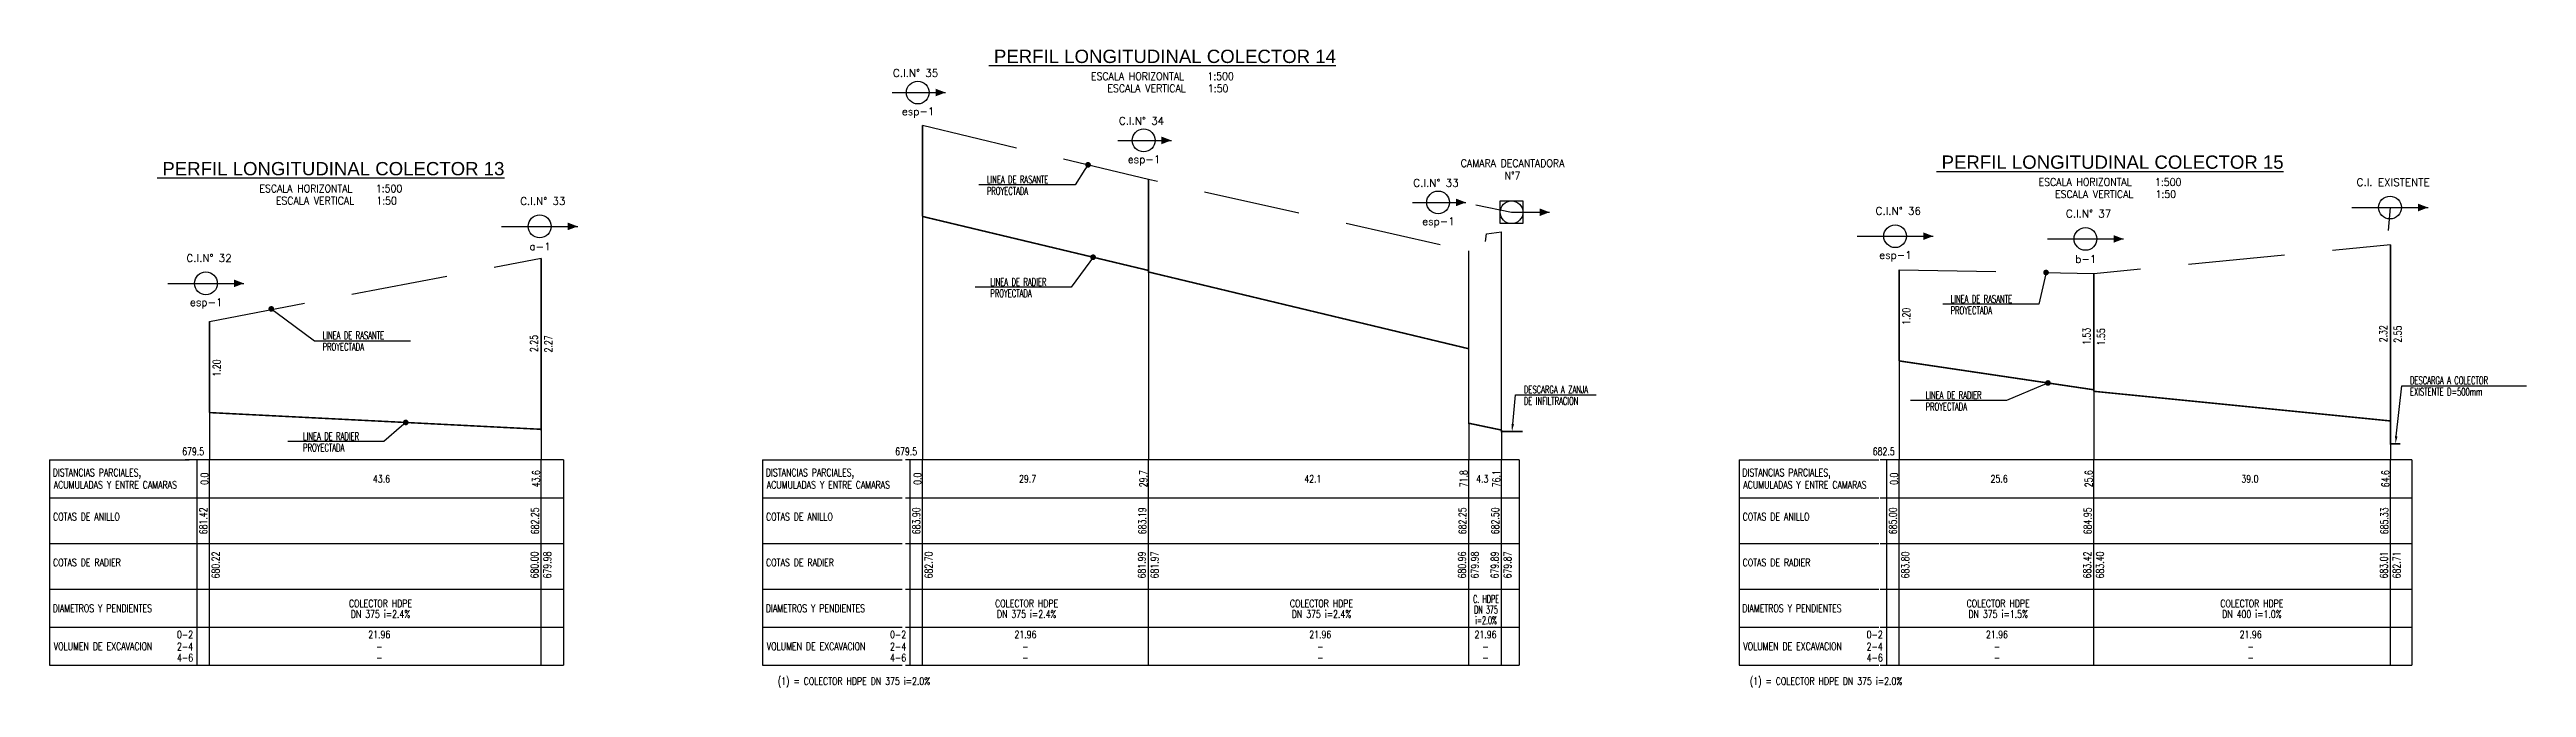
# Model space of a CAD drawing. Extents: x 350769 to 354978, y 6304672 to 6307963.
# Drawn here: x 354370.5 to 354696.1, y 6304672 to 6304755.9 of the extents above; entities that cross this region are included whole.
import ezdxf
from ezdxf import colors
from ezdxf.entities.mleader import LeaderData, LeaderLine
from ezdxf.enums import TextEntityAlignment as Align
from ezdxf.math import Vec2, Vec3

# ---------------------------------------------------------------- set-up
doc = ezdxf.new("R2010")
doc.units = 0
doc.linetypes.add('DASHED', pattern=[19.049999999999997, 12.7, -6.35])
doc.layers.get('0').update_dxf_attribs({"linetype": 'CONTINUOUS'})
for name, color, linetype in [('00-ALL SALIDA SUMIDERO', 1, 'CONTINUOUS'), ('00-FORMATO', 6, 'CONTINUOUS'), ('00_All ext_Txt', 4, 'CONTINUOUS'), ('03_Pav ext_Cota 250', 7, 'CONTINUOUS'), ('03_S2_Pav ext_Borde vereda', 7, 'CONTINUOUS'), ('05', 3, 'CONTINUOUS'), ('C-ROAD-PROF', 3, 'CONTINUOUS'), ('Perfil perfil cajon', 6, 'CONTINUOUS'), ('Perfil perfil texto', 3, 'CONTINUOUS')]:
    doc.layers.add(name, color=color, linetype=linetype)
doc.styles.add('lluvias DET-ROMANS', font='ROMANS.SHX', dxfattribs={"width": 0.9, "height": 2})
doc.styles.add('NEGRITA', font='swisse.ttf')
doc.styles.add('ROMANS', font='romans.shx', dxfattribs={"width": 0.65})

msp = doc.modelspace()

# ---------------------------------------------------------------- texts
at = {"layer": '00-FORMATO', "color": 6, "style": 'NEGRITA'}
for s, p in [('%%U PERFIL LONGITUDINAL COLECTOR 14', (354516.8211769181, 6304755.025636002)), ('%%U PERFIL LONGITUDINAL COLECTOR 13', (354407.5030409949, 6304740.250223344)), ('%%U PERFIL LONGITUDINAL COLECTOR 15', (354641.4009856542, 6304741.107574421))]:
    msp.add_text(s, height=1.750000116368201, dxfattribs=at).set_placement(p, align=Align.MIDDLE)
at = {"layer": '00-FORMATO', "color": 0, "style": 'ROMANS', "width": 0.9}
for s, p in [('ESCALA HORIZONTAL   1:500', (354516.8211769181, 6304752.409353132)), ('ESCALA VERTICAL   1:50', (354517.5502506655, 6304750.812339823)), ('ESCALA HORIZONTAL   1:500', (354407.5030409949, 6304737.633940474)), ('ESCALA VERTICAL   1:50', (354408.2321147422, 6304736.036927165)), ('ESCALA HORIZONTAL   1:500', (354641.4009856542, 6304738.491291551)), ('ESCALA VERTICAL   1:50', (354642.1300594015, 6304736.894278241))]:
    msp.add_text(s, height=1.000000066496115, dxfattribs=at).set_placement(p, align=Align.MIDDLE)
at = {"layer": 'Perfil perfil texto', "color": 0, "style": 'lluvias DET-ROMANS'}
for s, p in [('C.I.N%%D 35', (354484.3845776344, 6304752.83559471, -1.27450246e-08)), ('esp-1', (354484.7150537307, 6304747.619847806, -1.27450246e-08)), ('C.I.N%%D 34', (354514.0783587067, 6304746.53828177, -1.27450246e-08)), ('esp-1', (354514.4088348031, 6304741.322534867, -1.27450246e-08)), ('C.I.N%%D 33', (354435.3694580142, 6304735.982487971)), ('C.I.N%%D 33', (354552.7895290639, 6304738.37754213, -1.27450246e-08)), ('C.I. EXISTENTE', (354678.6228477166, 6304738.465490591)), ('esp-1', (354553.1200051602, 6304733.161795226, -1.27450246e-08)), ('C.I.N%%D 36', (354613.567054705, 6304734.693959033)), ('C.I.N%%D 37', (354638.5895870708, 6304734.333937699)), ('a-1', (354435.0028693875, 6304730.009595446)), ('C.I.N%%D 32', (354391.4939120236, 6304728.484323164)), ('esp-1', (354613.2004660783, 6304728.721066508)), ('b-1', (354638.2229984441, 6304728.361045174)), ('esp-1', (354391.127323397, 6304722.51143064))]:
    msp.add_text(s, height=1, rotation=359.9999999466392, dxfattribs=at).set_placement(p, align=Align.MIDDLE)
at = {"layer": 'Perfil perfil texto', "color": 0, "style": 'lluvias DET-ROMANS', "width": 0.75}
for s, rotation, p in [('1.20', 89.99999994663915, (354614.6179322471, 6304720.825343054)), ('2.25', 89.99999994663915, (354434.197747691, 6304717.248889985)), ('2.27', 89.99999994663915, (354436.0985773402, 6304717.19159832)), ('1.53', 89.99999994663915, (354638.3171025979, 6304718.182634678)), ('1.55', 89.99999994663915, (354640.2179322471, 6304718.125343013)), ('2.32', 89.99999994663915, (354677.3171025979, 6304718.53299369)), ('2.55', 89.99999994663915, (354679.2179322471, 6304718.475702025)), ('1.20', 89.99999994663915, (354392.4985773402, 6304714.025342906)), ('43.6', 359.9999999466392, (354414.162046401, 6304699.440087789)), ('29.7', 359.9999999466392, (354499.1050472143, 6304699.440087789)), ('42.1', 359.9999999466392, (354536.6000016713, 6304699.440087789)), ('4.3', 359.9999999466392, (354558.8826772172, 6304699.440087789)), ('25.6', 359.9999999466392, (354626.8200044937, 6304699.440087939)), ('39.0', 359.9999999466392, (354659.7944367138, 6304699.440087939)), ('681.42', 90.00000005336085, (354390.7375825201, 6304693.916628232)), ('682.25', 90.00000005336085, (354434.3375825201, 6304693.916628236)), ('683.90', 90.00000005336085, (354484.4749001986, 6304693.916628232)), ('683.19', 90.00000005336085, (354514.1749001986, 6304693.916628199)), ('682.25', 90.00000005336085, (354556.2749001986, 6304693.916628188)), ('682.50', 90.00000005336085, (354560.5749001986, 6304693.916628191)), ('685.00', 90.00000005336085, (354612.856937427, 6304693.916628382)), ('684.95', 90.00000005336085, (354638.456937427, 6304693.916628343)), ('685.33', 90.00000005336085, (354677.456937427, 6304693.916628343)), ('680.22', 90.00000005336085, (354392.3612745828, 6304688.107507311)), ('680.00', 90.00000005336085, (354434.2825141562, 6304688.107507315)), ('679.98', 90.00000005336085, (354435.9612745828, 6304688.107507315)), ('682.70', 90.00000005336085, (354486.0985922613, 6304688.107507311)), ('681.99', 90.00000005336085, (354514.1198318348, 6304688.107507277)), ('681.97', 90.00000005336085, (354515.7985922614, 6304688.107507277)), ('680.96', 90.00000005336085, (354556.2198318347, 6304688.107507267)), ('679.98', 90.00000005336085, (354557.8985922613, 6304688.107507267)), ('679.89', 90.00000005336085, (354560.5198318347, 6304688.10750727)), ('679.87', 90.00000005336085, (354562.1985922613, 6304688.10750727)), ('683.80', 90.00000005336085, (354614.4806294898, 6304688.107507461)), ('683.42', 90.00000005336085, (354638.4018690632, 6304688.107507422)), ('683.40', 90.00000005336085, (354640.0806294898, 6304688.107507422)), ('683.01', 90.00000005336085, (354677.4018690632, 6304688.107507422)), ('682.71', 90.00000005336085, (354679.0806294898, 6304688.107507422))]:
    msp.add_text(s, height=0.9999999999999994, rotation=rotation, dxfattribs=at).set_placement(p, align=Align.MIDDLE_CENTER)
for s, p in [('679.5', (354387.9624187117, 6304702.547145637)), ('679.5', (354481.6911611308, 6304702.547145637)), ('682.5', (354610.2015062068, 6304702.547145787))]:
    msp.add_text(s, height=0.9999999999999994, rotation=359.9999999466392, dxfattribs=at).set_placement(p)
for s, p in [('DISTANCIAS PARCIALES,', (354370.9458137899, 6304700.269423191)), ('DISTANCIAS PARCIALES,', (354464.6831314684, 6304700.269423001)), ('DISTANCIAS PARCIALES,', (354593.0651686969, 6304700.26942315)), ('ACUMULADAS Y ENTRE CAMARAS', (354371.0791471224, 6304698.650375572)), ('ACUMULADAS Y ENTRE CAMARAS', (354464.8164648009, 6304698.650375382)), ('ACUMULADAS Y ENTRE CAMARAS', (354593.1985020294, 6304698.650375532)), ('COTAS DE ANILLO', (354370.9886709272, 6304694.459899382)), ('COTAS DE ANILLO', (354464.7259886057, 6304694.459899192)), ('COTAS DE ANILLO', (354593.1080258342, 6304694.459899342)), ('COTAS DE RADIER', (354370.9886709244, 6304688.434128494)), ('COTAS DE RADIER', (354464.7259886029, 6304688.434128304)), ('COTAS DE RADIER', (354593.1080258314, 6304688.434128454)), ('DIAMETROS Y PENDIENTES', (354370.9458137788, 6304682.408357615)), ('DIAMETROS Y PENDIENTES', (354464.6831314573, 6304682.408357425)), ('DIAMETROS Y PENDIENTES', (354593.0651686857, 6304682.408357575)), ('VOLUMEN DE EXCAVACION', (354371.0791471097, 6304677.408357613)), ('VOLUMEN DE EXCAVACION', (354464.8164647882, 6304677.408357423)), ('VOLUMEN DE EXCAVACION', (354593.1985020167, 6304677.408357573))]:
    msp.add_text(s, height=0.9999999999999994, rotation=359.9999999466392, dxfattribs=at).set_placement(p, align=Align.MIDDLE_LEFT)
for s, p in [('43.6', (354434.9916984989, 6304699.459899175)), ('29.7', (354514.8290161774, 6304699.459899138)), ('71.8', (354556.9290161774, 6304699.459899127)), ('76.1', (354561.2290161774, 6304699.45989913)), ('25.6', (354639.1110534058, 6304699.459899282)), ('64.6', (354678.1110534058, 6304699.459899282)), ('0.0', (354391.3916984989, 6304699.459899175)), ('0.0', (354485.1290161774, 6304699.459899175)), ('0.0', (354613.5110534058, 6304699.459899325))]:
    msp.add_text(s, height=0.9999999999999994, rotation=90.00000005336085, dxfattribs=at).set_placement(p, align=Align.CENTER)
for s, p in [('0-2', (354388.3428211942, 6304678.965021359)), ('2-4', (354388.3428211942, 6304677.378382214)), ('21.96', (354413.877264284, 6304678.965021191)), ('0-2', (354482.0801388728, 6304678.965021169)), ('2-4', (354482.0801388728, 6304677.378382024)), ('21.96', (354498.8202650973, 6304678.965021191)), ('21.96', (354537.578030045, 6304678.965021191)), ('21.96', (354559.3014543914, 6304678.965021191)), ('0-2', (354610.4621761012, 6304678.965021319)), ('2-4', (354610.4621761012, 6304677.378382174)), ('21.96', (354626.5352223767, 6304678.965021341)), ('21.96', (354659.8925215719, 6304678.965021341)), ('4-6', (354388.3428211942, 6304675.905328587)), ('-', (354413.8772642849, 6304677.378382044)), ('-', (354413.877264284, 6304675.905328419)), ('4-6', (354482.0801388728, 6304675.905328397)), ('-', (354498.8202650983, 6304677.378382044)), ('-', (354498.8202650973, 6304675.905328419)), ('-', (354537.5780300459, 6304677.378382044)), ('-', (354537.578030045, 6304675.905328419)), ('-', (354559.3014543923, 6304677.378382044)), ('-', (354559.3014543914, 6304675.905328419)), ('4-6', (354610.4621761012, 6304675.905328547)), ('-', (354626.5352223776, 6304677.378382194)), ('-', (354626.5352223767, 6304675.905328569)), ('-', (354659.8925215728, 6304677.378382194)), ('-', (354659.8925215719, 6304675.905328569))]:
    msp.add_text(s, height=0.9999999999999994, rotation=359.9999999466392, dxfattribs=at).set_placement(p, align=Align.MIDDLE)
at = {"layer": 'Perfil perfil texto', "color": 0, "attachment_point": 2, "style": 'lluvias DET-ROMANS'}
for s, insert, char_height, width, rotation, line_spacing_factor in [('CAMARA DECANTADORA \\PN%%D7', (354562.8538553563, 6304741.466331968), 1, 13.2085714290227, 359.9999999733196, 0.9806521173167446), ('{\\W0.5;C. HDPE \\PDN 375 \\Pi=2.0%}', (354559.3717979869, 6304684.126822489), 0.9999999999999994, 12.13178571521333, 359.99999994663915, 0.8392062547483613), ('{\\W0.75;COLECTOR HDPE \\PDN 375 i=2.4%}', (354414.0348664543, 6304683.545002914), 0.9999999999999994, 12.13178571521333, 359.99999994663915, 0.8392062547483613), ('{\\W0.75;COLECTOR HDPE \\PDN 375 i=2.4%}', (354498.9778672676, 6304683.545002914), 0.9999999999999994, 12.13178571521333, 359.99999994663915, 0.8392062547483613), ('{\\W0.75;COLECTOR HDPE \\PDN 375 i=2.4%}', (354537.7356322153, 6304683.545002914), 0.9999999999999994, 12.13178571521333, 359.99999994663915, 0.8392062547483613), ('{\\W0.75;COLECTOR HDPE \\PDN 375 i=1.5%}', (354626.692824547, 6304683.545003064), 0.9999999999999994, 12.13178571521333, 359.99999994663915, 0.8392062547483613), ('{\\W0.75;COLECTOR HDPE \\PDN 400 i=1.0%}', (354660.0501237422, 6304683.545003064), 0.9999999999999994, 12.13178571521333, 359.99999994663915, 0.8392062547483613), ('{\\W0.75;(1) = COLECTOR HDPE DN 375 i=2.0%}', (354476.2738325685, 6304673.325725238), 0.9999999999999994, 83.57829935305978, 359.99999994663915, 0.8392062547483613), ('{\\W0.75;(1) = COLECTOR HDPE DN 375 i=2.0%}', (354604.0673423206, 6304673.325725388), 0.9999999999999994, 83.57829935305978, 359.99999994663915, 0.8392062547483613)]:
    msp.add_mtext(s, dxfattribs=dict(at, insert=insert, char_height=char_height, width=width, rotation=rotation, line_spacing_factor=line_spacing_factor))

# ---------------------------------------------------------------- blocks, each defined once
blk = doc.blocks.new('_Dot')
at = {"color": 0, "linetype": 'ByBlock', "lineweight": -2}
blk.add_line((-0.5, 0), (-1, 0), dxfattribs=at)
at = {"color": 0, "linetype": 'ByBlock', "const_width": 0.5}
blk.add_lwpolyline([(-0.25, 0, 1), (0.25, 0, 1)], format="xyb", close=True, dxfattribs=at)

# ---------------------------------------------------------------- linework, layer by layer
at = {"layer": '00-ALL SALIDA SUMIDERO', "ltscale": 0.5}
for points, elevation in [([(354488.3132456957, 6304750.265610069, 0, 1, 0), (354487.0095989314, 6304750.265610069, 0, 0, 0)], -1.27450246e-08), ([(354518.0070267681, 6304743.968297129, 0, 1, 0), (354516.7033800037, 6304743.968297129, 0, 0, 0)], -1.27450246e-08), ([(354556.7181971253, 6304735.807557489, 0, 1, 0), (354555.4145503609, 6304735.807557489, 0, 0, 0)], -1.27450246e-08), ([(354618.1522332717, 6304731.366828771, 0, 1, 0), (354616.8485865073, 6304731.366828771, 0, 0, 0)], -1e-10), ([(354396.0790905904, 6304725.157192903, 0, 1, 0), (354394.775443826, 6304725.157192903, 0, 0, 0)], -1e-10)]:
    msp.add_lwpolyline(points, format="xyseb", dxfattribs=dict(at, elevation=elevation))
at = {"layer": '00-ALL SALIDA SUMIDERO', "ltscale": 0.5, "const_width": 0.2}
for points in [[(354485.2890310543, 6304733.959899182), (354485.2890310543, 6304745.959899182)], [(354514.9890310543, 6304738.859899169), (354514.9890310543, 6304726.659899169), (354557.0890310543, 6304716.559899148)], [(354485.2890310543, 6304733.959899182), (354514.9890310543, 6304726.859899183)], [(354561.3890310542, 6304731.959899146), (354561.3890310542, 6304705.659899146), (354564.1679189083, 6304705.659899146)], [(354678.2710682827, 6304730.259899332), (354678.2710682827, 6304704.059899289), (354679.5839481231, 6304704.059899289)], [(354435.1517133757, 6304728.459899166), (354435.1517133757, 6304705.759899182)], [(354557.0890310543, 6304729.459899148), (354557.0890310543, 6304706.759899182), (354561.3890310542, 6304705.859899146)], [(354613.6710682827, 6304726.95989933), (354613.6710682827, 6304714.959899332)], [(354639.2710682827, 6304726.45989929), (354639.2710682827, 6304710.95989929)], [(354391.5517133757, 6304720.159899184), (354391.5517133757, 6304708.159899183)], [(354613.6710682827, 6304714.959899332), (354639.2710682827, 6304711.159899333)], [(354639.2710682827, 6304710.95989929), (354678.2710682827, 6304707.059899289)], [(354391.5517133757, 6304708.159899183), (354435.1517133757, 6304705.959899182)]]:
    msp.add_lwpolyline(points, dxfattribs=at)
at = {"layer": '00-ALL SALIDA SUMIDERO', "ltscale": 0.5}
for points in [[(354439.9546365809, 6304732.655357709, 0, 1, 0), (354438.6509898165, 6304732.655357709, 0, 0, 0)], [(354567.7206265253, 6304734.515368352, 0, 1, 0), (354566.4169797609, 6304734.515368352, 0, 0, 0)], [(354683.2080262834, 6304735.138360329, 0, 1, 0), (354681.904379519, 6304735.138360329, 0, 0, 0)], [(354643.1747656375, 6304731.006807437, 0, 1, 0), (354641.8711188731, 6304731.006807437, 0, 0, 0)]]:
    msp.add_lwpolyline(points, format="xyseb", dxfattribs=at)
at = {"layer": '03_Pav ext_Cota 250', "color": 7}
for points in [[(354391.5517133757, 6304674.908357416), (354391.5517133757, 6304701.959899182)], [(354435.1517133757, 6304674.908357416), (354435.1517133757, 6304701.959899182)], [(354485.2890310543, 6304674.908357416), (354485.2890310543, 6304701.959899182)], [(354514.9890310543, 6304674.908357416), (354514.9890310543, 6304701.959899182)], [(354557.0890310543, 6304674.908357416), (354557.0890310543, 6304701.959899182)], [(354561.3890310542, 6304674.908357416), (354561.3890310542, 6304701.959899182)], [(354613.6710682827, 6304674.908357566), (354613.6710682827, 6304701.959899332)], [(354639.2710682827, 6304674.908357523), (354639.2710682827, 6304701.95989929)], [(354678.2710682827, 6304674.908357523), (354678.2710682827, 6304701.95989929)]]:
    msp.add_lwpolyline(points, dxfattribs=at)
at = {"layer": '03_S2_Pav ext_Borde vereda'}
for points in [[(354485.2890310543, 6304733.959899182), (354485.2890310543, 6304701.959899182)], [(354514.9890310543, 6304726.659899169), (354514.9890310543, 6304701.959899182)], [(354613.6710682827, 6304714.959899332), (354613.6710682827, 6304701.959899332)], [(354639.2710682827, 6304710.95989929), (354639.2710682827, 6304701.959899332)], [(354391.5517133757, 6304708.159899183), (354391.5517133757, 6304701.959899182)], [(354678.2710682827, 6304706.859899333), (354678.2710682827, 6304701.959899332)], [(354435.1517133757, 6304705.759899182), (354435.1517133757, 6304701.959899182)], [(354557.0890310543, 6304706.759899182), (354557.0890310543, 6304701.959899182)], [(354561.3890310542, 6304705.859899146), (354561.3890310542, 6304701.959899182)]]:
    msp.add_lwpolyline(points, dxfattribs=at)
at = {"layer": '05', "color": 1}
for p, q in [((354481.2836306981, 6304750.26561007, -1.27450246e-08), (354488.3132456957, 6304750.265610069, -1.27450246e-08)), ((354510.9774117705, 6304743.96829713, -1.27450246e-08), (354518.0070267681, 6304743.968297129, -1.27450246e-08)), ((354549.6885821276, 6304735.80755749, -1.27450246e-08), (354556.7181971253, 6304735.807557489, -1.27450246e-08)), ((354562.7206265253, 6304734.515368352), (354567.7206265253, 6304734.515368352)), ((354673.2080262834, 6304735.138360329), (354683.2080262834, 6304735.138360329)), ((354429.9546365809, 6304732.655357709), (354439.9546365809, 6304732.655357709)), ((354608.1522332717, 6304731.366828771), (354618.1522332717, 6304731.366828771)), ((354633.1747656375, 6304731.006807437), (354643.1747656375, 6304731.006807437)), ((354386.0790905904, 6304725.157192903), (354396.0790905904, 6304725.157192903))]:
    msp.add_line(p, q, dxfattribs=at)
for points in [[(354558.0243668852, 6304735.508454985), (354562.7206265253, 6304734.515368352)], [(354678.2080262834, 6304735.138360329), (354677.9808113406, 6304732.124257944)]]:
    msp.add_lwpolyline(points, dxfattribs=at)
msp.add_lwpolyline([(354564.2206265253, 6304733.015368352), (354561.2206265253, 6304733.015368352), (354561.2206265253, 6304736.015368352), (354564.2206265253, 6304736.015368352)], close=True, dxfattribs=at)
for centre in [(354484.6668209241, 6304750.265610069, -1.27450246e-08), (354514.3606019964, 6304743.968297129, -1.27450246e-08), (354553.0717723536, 6304735.807557489, -1.27450246e-08), (354678.2080262834, 6304735.138360329), (354434.9546365809, 6304732.655357709), (354562.7206265253, 6304734.515368352), (354613.1522332717, 6304731.366828771), (354638.1747656375, 6304731.006807437), (354391.0790905904, 6304725.157192903)]:
    msp.add_circle(centre, 1.5, dxfattribs=at)
at = {"layer": 'C-ROAD-PROF', "color": 3, "linetype": 'DASHED', "lineweight": -3, "flags": 128}
for points in [[(354485.2890310543, 6304745.959899182), (354514.9890310543, 6304738.859899169), (354557.0890310543, 6304729.459899148), (354559.3115375848, 6304730.652856364), (354559.4388050489, 6304731.681760794), (354561.3890310542, 6304731.959899146)], [(354613.6710682827, 6304726.95989933), (354639.2710682827, 6304726.45989929), (354678.2710682827, 6304730.259899332)], [(354391.5517133757, 6304720.159899184), (354435.1517133757, 6304728.459899166)]]:
    msp.add_lwpolyline(points, dxfattribs=at)
at = {"layer": 'Perfil perfil cajon'}
for p, q in [((354370.5236405122, 6304701.959899376), (354388.8718815919, 6304701.959899377)), ((354370.5236405121, 6304701.959899376), (354370.5236405107, 6304674.908357611)), ((354438.0932099194, 6304701.959899164), (354388.3501472573, 6304701.959899186)), ((354389.8928946177, 6304701.959899376), (354389.8928946166, 6304674.90835761)), ((354464.2609581907, 6304701.959899186), (354482.6091992705, 6304701.959899187)), ((354464.2609581906, 6304701.959899186), (354464.2609581892, 6304674.908357421)), ((354563.7367685188, 6304701.959899145), (354483.0524462583, 6304701.959899186)), ((354483.6302122962, 6304701.959899186), (354483.6302122951, 6304674.90835742)), ((354592.6429954191, 6304701.959899336), (354610.9912364989, 6304701.959899337)), ((354592.6429954191, 6304701.959899336), (354592.6429954177, 6304674.908357571)), ((354681.0897300485, 6304701.959899297), (354611.1686968845, 6304701.959899336)), ((354612.0122495247, 6304701.959899336), (354612.0122495235, 6304674.90835757)), ((354370.5236405108, 6304674.90835761), (354388.8718815901, 6304674.90835761)), ((354464.2609581893, 6304674.90835742), (354482.6091992686, 6304674.90835742)), ((354592.6429954177, 6304674.90835757), (354610.991236497, 6304674.90835757))]:
    msp.add_line(p, q, dxfattribs=at)
at = {"layer": 'Perfil perfil cajon', "color": 7}
for p, q in [((354370.5236405119, 6304696.959899379), (354388.8718815919, 6304696.959899375)), ((354388.3501472573, 6304696.959899184), (354438.0932099181, 6304696.959899162)), ((354464.2609581905, 6304696.959899189), (354482.6091992705, 6304696.959899185)), ((354483.0524462583, 6304696.959899184), (354563.7367685176, 6304696.959899143)), ((354592.6429954189, 6304696.959899339), (354610.9912364998, 6304696.959899335)), ((354611.1686968845, 6304696.959899334), (354681.0897300472, 6304696.959899295)), ((354370.5236405116, 6304690.934128493), (354388.871881591, 6304690.934128493)), ((354388.3501472564, 6304690.934128302), (354438.0932099166, 6304690.934128277)), ((354464.2609581901, 6304690.934128303), (354482.6091992695, 6304690.934128303)), ((354483.0524462573, 6304690.934128302), (354563.736768516, 6304690.934128258)), ((354592.6429954185, 6304690.934128453), (354610.991236498, 6304690.934128453)), ((354611.1686968836, 6304690.934128452), (354681.0897300457, 6304690.93412841)), ((354370.5236405112, 6304684.90835761), (354388.8718815901, 6304684.908357607)), ((354388.3501472564, 6304684.908357418), (354438.093209915, 6304684.908357393)), ((354464.2609581898, 6304684.90835742), (354482.6091992686, 6304684.908357417)), ((354483.0524462573, 6304684.908357418), (354563.7367685144, 6304684.908357374)), ((354592.6429954182, 6304684.90835757), (354610.991236497, 6304684.908357567)), ((354611.1686968836, 6304684.908357568), (354681.0897300441, 6304684.908357526)), ((354370.523640511, 6304679.908357611), (354388.8718815901, 6304679.908357611)), ((354388.3501472554, 6304679.90835742), (354438.0932099137, 6304679.908357395)), ((354464.2609581895, 6304679.908357421), (354482.6091992686, 6304679.908357421)), ((354483.0524462564, 6304679.90835742), (354563.7367685131, 6304679.908357376)), ((354592.642995418, 6304679.908357571), (354610.991236497, 6304679.908357571)), ((354611.1686968826, 6304679.90835757), (354681.0897300428, 6304679.908357528))]:
    msp.add_line(p, q, dxfattribs=at)
at = {"layer": 'Perfil perfil cajon'}
for points in [[(354438.0932099194, 6304701.959899129), (354438.0932099124, 6304674.908357363)], [(354563.7367685188, 6304701.959899111), (354563.7367685118, 6304674.908357345)], [(354681.0897300485, 6304701.959899263), (354681.0897300415, 6304674.908357496)], [(354388.3501472554, 6304674.908357419), (354438.0932099124, 6304674.908357397)], [(354483.0524462564, 6304674.908357419), (354563.7367685118, 6304674.908357378)], [(354611.1686968826, 6304674.908357569), (354681.0897300415, 6304674.90835753)]]:
    msp.add_lwpolyline(points, dxfattribs=at)

msp.set_redraw_order([(e.dxf.handle, doc.entitydb.next_handle()) for e in msp.query("TEXT MTEXT ATTDEF DIMENSION ARC_DIMENSION")])  # texts and dimensions are drawn at this point

# ---------------------------------------------------------------- leaders
at = {"layer": '00_All ext_Txt'}
ml = msp.add_multileader_mtext('Standard', dxfattribs=at)
ml.set_content('{\\C256;LINEA DE RASANTE PROYECTADA}', color=2, style='ROMANS')
ml.set_leader_properties(color=7)
ml.set_arrow_properties(name='DOT')
ml.build(insert=Vec2(0, 0))
ml.multileader.update_dxf_attribs({"text_left_attachment_type": 6, "text_right_attachment_type": 6, "dogleg_length": 0.4164050059420628, "arrow_head_size": 0.75})
ctx = ml.context
ctx.base_point, ctx.char_height, ctx.arrow_head_size, ctx.landing_gap_size, ctx.plane_origin, ctx.plane_x_axis, ctx.plane_y_axis = Vec3(354493.6982887608, 6304738.121817451, 2.82001276e-08), 1, 0.75, 0.0500000025053053, Vec3(354503.109249313, 6304744.398252823, 2.40252744e-08), Vec3(1, -1.27675647831893e-15, -3.517525297178413e-09), Vec3(1.292968947391459e-15, 1, 4.609055430399856e-09)
ctx.left_attachment, ctx.right_attachment = 6, 6
notes = []
notes.append((ctx, [(1, (1, 1, 0), (354505.3386179121, 6304738.121817451, -1.27450246e-08), (-1, 1.27675647831893e-15, 3.517525297178411e-09), 1.040329146316736, [(1, [(354507.0466340612, 6304740.758586669, -6.5999991e-09)], 0, [])])]))
ctx.mtext.insert, ctx.mtext.text_direction, ctx.mtext.rotation, ctx.mtext.width, ctx.mtext.line_spacing_factor, ctx.mtext.line_spacing_style, ctx.mtext.flow_direction, ctx.mtext.extrusion = Vec3(354493.7482887633, 6304739.321817451, 3.35551179e-08), Vec3(1, -1.27675647831893e-15, -3.517525297178413e-09), 6.283185307179585, 11.43449085514294, 0.8999999999999998, 2, 5, Vec3(3.517525297178409e-09, -4.609055430399863e-09, 1)
ml = msp.add_multileader_mtext('Standard', dxfattribs=at)
ml.set_content('{\\C256;LINEA DE RADIER PROYECTADA}', color=2, style='ROMANS')
ml.set_leader_properties(color=7)
ml.set_arrow_properties(name='DOT')
ml.build(insert=Vec2(0, 0))
ml.multileader.update_dxf_attribs({"text_left_attachment_type": 6, "text_right_attachment_type": 6, "dogleg_length": 0.4164050059420628, "arrow_head_size": 0.75})
ctx = ml.context
ctx.base_point, ctx.char_height, ctx.arrow_head_size, ctx.landing_gap_size, ctx.plane_origin, ctx.plane_x_axis, ctx.plane_y_axis = Vec3(354494.160109731, 6304724.65400166, 2.94781531e-08), 1, 0.75, 0.0500000025053053, Vec3(354505.3530724179, 6304729.756521458, 1.36244203e-08), Vec3(1, -1.27675647831893e-15, -3.517525297178413e-09), Vec3(1.292968947391459e-15, 1, 4.609055430399856e-09)
ctx.left_attachment, ctx.right_attachment = 6, 6
notes.append((ctx, [(1, (1, 1, 0), (354504.8361531681, 6304724.65400166, -8.0750998e-09), (-1, 1.27675647831893e-15, 3.517525297178411e-09), 1.040329146316736, [(1, [(354507.7107394936, 6304728.599827468)], 0, [])])]))
ctx.mtext.insert, ctx.mtext.text_direction, ctx.mtext.rotation, ctx.mtext.width, ctx.mtext.line_spacing_factor, ctx.mtext.line_spacing_style, ctx.mtext.flow_direction, ctx.mtext.extrusion = Vec3(354494.2101097335, 6304725.85400166, 3.48331433e-08), Vec3(1, -1.27675647831893e-15, -3.517525297178413e-09), 6.283185307179585, 11.43449085514294, 0.8999999999999998, 2, 5, Vec3(3.517525297178409e-09, -4.609055430399863e-09, 1)
ml = msp.add_multileader_mtext('Standard', dxfattribs=at)
ml.set_content('{\\C256;LINEA DE RASANTE PROYECTADA}', color=2, style='ROMANS')
ml.set_leader_properties(color=7)
ml.set_arrow_properties(name='DOT')
ml.build(insert=Vec2(0, 0))
ml.multileader.update_dxf_attribs({"text_left_attachment_type": 6, "text_right_attachment_type": 6, "dogleg_length": 0.4164050059420628, "arrow_head_size": 0.75})
ctx = ml.context
ctx.base_point, ctx.char_height, ctx.arrow_head_size, ctx.landing_gap_size, ctx.plane_origin, ctx.plane_x_axis, ctx.plane_y_axis = Vec3(354620.3998676749, 6304722.407770108, 2.82001276e-08), 1, 0.75, 0.0500000025053053, Vec3(354629.8108282271, 6304743.684205484, 9.31611058e-08), Vec3(1, -1.27675647831893e-15, -3.517525297178413e-09), Vec3(1.292968947391459e-15, 1, 4.609055430399856e-09)
ctx.left_attachment, ctx.right_attachment = 6, 6
notes.append((ctx, [(1, (1, 1, 0), (354632.0401968262, 6304722.407770108, -1.27450246e-08), (-1, 1.27675647831893e-15, 3.517525297178411e-09), 1.040329146316736, [(1, [(354632.9905186156, 6304726.582566286, 3.1540614e-09)], 0, [])])]))
ctx.mtext.insert, ctx.mtext.text_direction, ctx.mtext.rotation, ctx.mtext.width, ctx.mtext.line_spacing_factor, ctx.mtext.line_spacing_style, ctx.mtext.flow_direction, ctx.mtext.extrusion = Vec3(354620.4498676774, 6304723.607770109, 3.35551179e-08), Vec3(1, -1.27675647831893e-15, -3.517525297178413e-09), 6.283185307179585, 11.43449085514294, 0.8999999999999998, 2, 5, Vec3(3.517525297178409e-09, -4.609055430399863e-09, 1)
ml = msp.add_multileader_mtext('Standard', dxfattribs=at)
ml.set_content('{\\C256;LINEA DE RASANTE PROYECTADA}', color=2, style='ROMANS')
ml.set_leader_properties(color=7)
ml.set_arrow_properties(name='DOT')
ml.build(insert=Vec2(0, 0))
ml.multileader.update_dxf_attribs({"text_left_attachment_type": 6, "text_right_attachment_type": 6, "dogleg_length": 0.4164050059420628, "arrow_head_size": 0.75})
ctx = ml.context
ctx.base_point, ctx.char_height, ctx.arrow_head_size, ctx.landing_gap_size, ctx.plane_origin, ctx.plane_x_axis, ctx.plane_y_axis = Vec3(354406.3800167275, 6304717.613932559), 1, 0.75, 0.0500000025053053, Vec3(354415.7909772797, 6304744.890367934, 9.31611058e-08), Vec3(1, -1.27675647831893e-15, -3.517525297178413e-09), Vec3(1.292968947391459e-15, 1, 4.609055430399856e-09)
ctx.left_attachment, ctx.right_attachment = 6, 6
notes.append((ctx, [(0, (1, 1, 0), (354405.3396875812, 6304717.613932559, 4.2051791e-09), (1, -1.27675647831893e-15, -3.517525297178413e-09), 1.040329146316736, [(1, [(354399.678875836, 6304721.800243897, 4.34121687e-08)], 0, [])])]))
ctx.mtext.insert, ctx.mtext.text_direction, ctx.mtext.rotation, ctx.mtext.width, ctx.mtext.line_spacing_factor, ctx.mtext.line_spacing_style, ctx.mtext.flow_direction, ctx.mtext.extrusion = Vec3(354406.43001673, 6304718.813932559, 5.9007853e-09), Vec3(1, -1.27675647831893e-15, -3.517525297178413e-09), 6.283185307179585, 11.43449085514294, 0.8999999999999998, 2, 5, Vec3(3.517525297178409e-09, -4.609055430399863e-09, 1)
ml = msp.add_multileader_mtext('Standard', dxfattribs=at)
ml.set_content('{\\C256;DESCARGA A ZANJA DE INFILTRACION}', color=2, style='ROMANS')
ml.set_leader_properties(color=7)
ml.build(insert=Vec2(0, 0))
ml.multileader.update_dxf_attribs({"text_left_attachment_type": 6, "text_right_attachment_type": 6, "dogleg_length": 0.4164050059420628, "arrow_head_size": 1})
ctx = ml.context
ctx.base_point, ctx.char_height, ctx.arrow_head_size, ctx.landing_gap_size, ctx.plane_origin, ctx.plane_x_axis, ctx.plane_y_axis = Vec3(354564.3027195001, 6304710.494444185, 1.69211174e-08), 1, 1, 0.0500000025053053, Vec3(354534.3249671702, 6304717.48850623, 1.546046392e-07), Vec3(1, -1.27675647831893e-15, -3.517525297178413e-09), Vec3(1.292968947391459e-15, 1, 4.609055430399856e-09)
ctx.left_attachment, ctx.right_attachment = 6, 6
notes.append((ctx, [(0, (1, 1, 0), (354563.2623903538, 6304710.494444185, 2.05805015e-08), (1, -1.333980486555479e-15, -3.51752529717841e-09), 1.040329146316736, [(1, [(354562.7784749812, 6304705.659899146)], 0, [])])]))
ctx.mtext.insert, ctx.mtext.text_direction, ctx.mtext.rotation, ctx.mtext.width, ctx.mtext.line_spacing_factor, ctx.mtext.line_spacing_style, ctx.mtext.flow_direction, ctx.mtext.extrusion = Vec3(354564.3527195026, 6304711.694444185, 2.22761076e-08), Vec3(1, -1.27675647831893e-15, -3.517525297178413e-09), 6.283185307179585, 9.390952380952383, 0.8999999999999998, 2, 5, Vec3(3.517525297178409e-09, -4.609055430399863e-09, 1)
ml = msp.add_multileader_mtext('Standard', dxfattribs=at)
ml.set_content('{\\C256;LINEA DE RADIER PROYECTADA}', color=2, style='ROMANS')
ml.set_leader_properties(color=7)
ml.set_arrow_properties(name='DOT')
ml.build(insert=Vec2(0, 0))
ml.multileader.update_dxf_attribs({"text_left_attachment_type": 6, "text_right_attachment_type": 6, "dogleg_length": 0.4164050059420628, "arrow_head_size": 0.75})
ctx = ml.context
ctx.base_point, ctx.char_height, ctx.arrow_head_size, ctx.landing_gap_size, ctx.plane_origin, ctx.plane_x_axis, ctx.plane_y_axis = Vec3(354617.1139459951, 6304709.75053996, 4.61114086e-08), 1, 0.75, 0.0500000025053053, Vec3(354630.8846217016, 6304728.211490283, 8.27602518e-08), Vec3(1, -1.27675647831893e-15, -3.517525297178413e-09), Vec3(1.292968947391459e-15, 1, 4.609055430399856e-09)
ctx.left_attachment, ctx.right_attachment = 6, 6
notes.append((ctx, [(1, (1, 1, 0), (354627.7899894322, 6304709.75053996, 8.5581557e-09), (-1, 1.27675647831893e-15, 3.517525297178411e-09), 1.040329146316736, [(1, [(354633.2422887773, 6304712.054796291)], 0, [])])]))
ctx.mtext.insert, ctx.mtext.text_direction, ctx.mtext.rotation, ctx.mtext.width, ctx.mtext.line_spacing_factor, ctx.mtext.line_spacing_style, ctx.mtext.flow_direction, ctx.mtext.extrusion = Vec3(354617.1639459976, 6304710.950539961, 5.14663988e-08), Vec3(1, -1.27675647831893e-15, -3.517525297178413e-09), 6.283185307179585, 11.43449085514294, 0.8999999999999998, 2, 5, Vec3(3.517525297178409e-09, -4.609055430399863e-09, 1)
ml = msp.add_multileader_mtext('Standard', dxfattribs=at)
ml.set_content('{\\C256;DESCARGA A COLECTOR EXISTENTE D=500mm}', color=2, style='ROMANS')
ml.set_leader_properties(color=7)
ml.build(insert=Vec2(0, 0))
ml.multileader.update_dxf_attribs({"text_left_attachment_type": 6, "text_right_attachment_type": 6, "dogleg_length": 0.4164050059420628, "arrow_head_size": 1})
ctx = ml.context
ctx.base_point, ctx.char_height, ctx.arrow_head_size, ctx.landing_gap_size, ctx.plane_origin, ctx.plane_x_axis, ctx.plane_y_axis = Vec3(354680.7912934243, 6304711.694444371, -9.98944556e-08), 1, 1, 0.0500000025053053, Vec3(354658.4839665314, 6304717.288506373, 4.355473e-09), Vec3(1, -1.27675647831893e-15, -3.517525297178413e-09), Vec3(1.292968947391459e-15, 1, 4.609055430399856e-09)
ctx.left_attachment, ctx.right_attachment = 6, 6
notes.append((ctx, [(0, (1, 1, 0), (354679.750964278, 6304711.694444371, -9.62350715e-08), (1, -1.333980486555479e-15, -3.51752529717841e-09), 1.040329146316736, [(1, [(354678.9275082029, 6304704.059899289, -1.285265854e-07)], 0, [])])]))
ctx.mtext.insert, ctx.mtext.text_direction, ctx.mtext.rotation, ctx.mtext.width, ctx.mtext.line_spacing_factor, ctx.mtext.line_spacing_style, ctx.mtext.flow_direction, ctx.mtext.extrusion = Vec3(354680.8412934268, 6304712.894444372, -9.45394653e-08), Vec3(1, -1.27675647831893e-15, -3.517525297178413e-09), 6.283185307179585, 15.15418152429252, 0.8999999999999998, 2, 5, Vec3(3.517525297178409e-09, -4.609055430399863e-09, 1)
ml = msp.add_multileader_mtext('Standard', dxfattribs=at)
ml.set_content('{\\C256;LINEA DE RADIER PROYECTADA}', color=2, style='ROMANS')
ml.set_leader_properties(color=7)
ml.set_arrow_properties(name='DOT')
ml.build(insert=Vec2(0, 0))
ml.multileader.update_dxf_attribs({"text_left_attachment_type": 6, "text_right_attachment_type": 6, "dogleg_length": 0.4164050059420628, "arrow_head_size": 0.75})
ctx = ml.context
ctx.base_point, ctx.char_height, ctx.arrow_head_size, ctx.landing_gap_size, ctx.plane_origin, ctx.plane_x_axis, ctx.plane_y_axis = Vec3(354403.8059172167, 6304704.349943683, -4.063635812e-07), 1, 0.75, 0.0500000025053053, Vec3(354414.9988799036, 6304729.014514415, -3.32054737e-07), Vec3(1, -1.27675647831893e-15, -3.517525297178413e-09), Vec3(1.292968947391459e-15, 1, 4.609055430399856e-09)
ctx.left_attachment, ctx.right_attachment = 6, 6
notes.append((ctx, [(1, (1, 1, 0), (354414.4819606538, 6304704.349943683, -4.439168341e-07), (-1, 1.27675647831893e-15, 3.517525297178411e-09), 1.040329146316736, [(1, [(354417.3565469793, 6304706.857820422, -4.424693213e-07)], 0, [])])]))
ctx.mtext.insert, ctx.mtext.text_direction, ctx.mtext.rotation, ctx.mtext.width, ctx.mtext.line_spacing_factor, ctx.mtext.line_spacing_style, ctx.mtext.flow_direction, ctx.mtext.extrusion = Vec3(354403.8559172192, 6304705.549943684, -4.01008591e-07), Vec3(1, -1.27675647831893e-15, -3.517525297178413e-09), 6.283185307179585, 11.43449085514294, 0.8999999999999998, 2, 5, Vec3(3.517525297178409e-09, -4.609055430399863e-09, 1)
for ctx, leaders in notes:
    for number, flags, end, landing, length, lines in leaders:
        leader = LeaderData()
        leader.index, (leader.has_last_leader_line, leader.has_dogleg_vector, leader.attachment_direction) = number, flags
        leader.last_leader_point, leader.dogleg_vector, leader.dogleg_length = Vec3(end), Vec3(landing), length
        for number, points, colour, breaks in lines:
            line = LeaderLine()
            line.index, line.vertices, line.color, line.breaks = number, Vec3.list(points), colors.encode_raw_color(colour), breaks
            leader.lines.append(line)
        ctx.leaders.append(leader)

doc.saveas('drawing.dxf')
